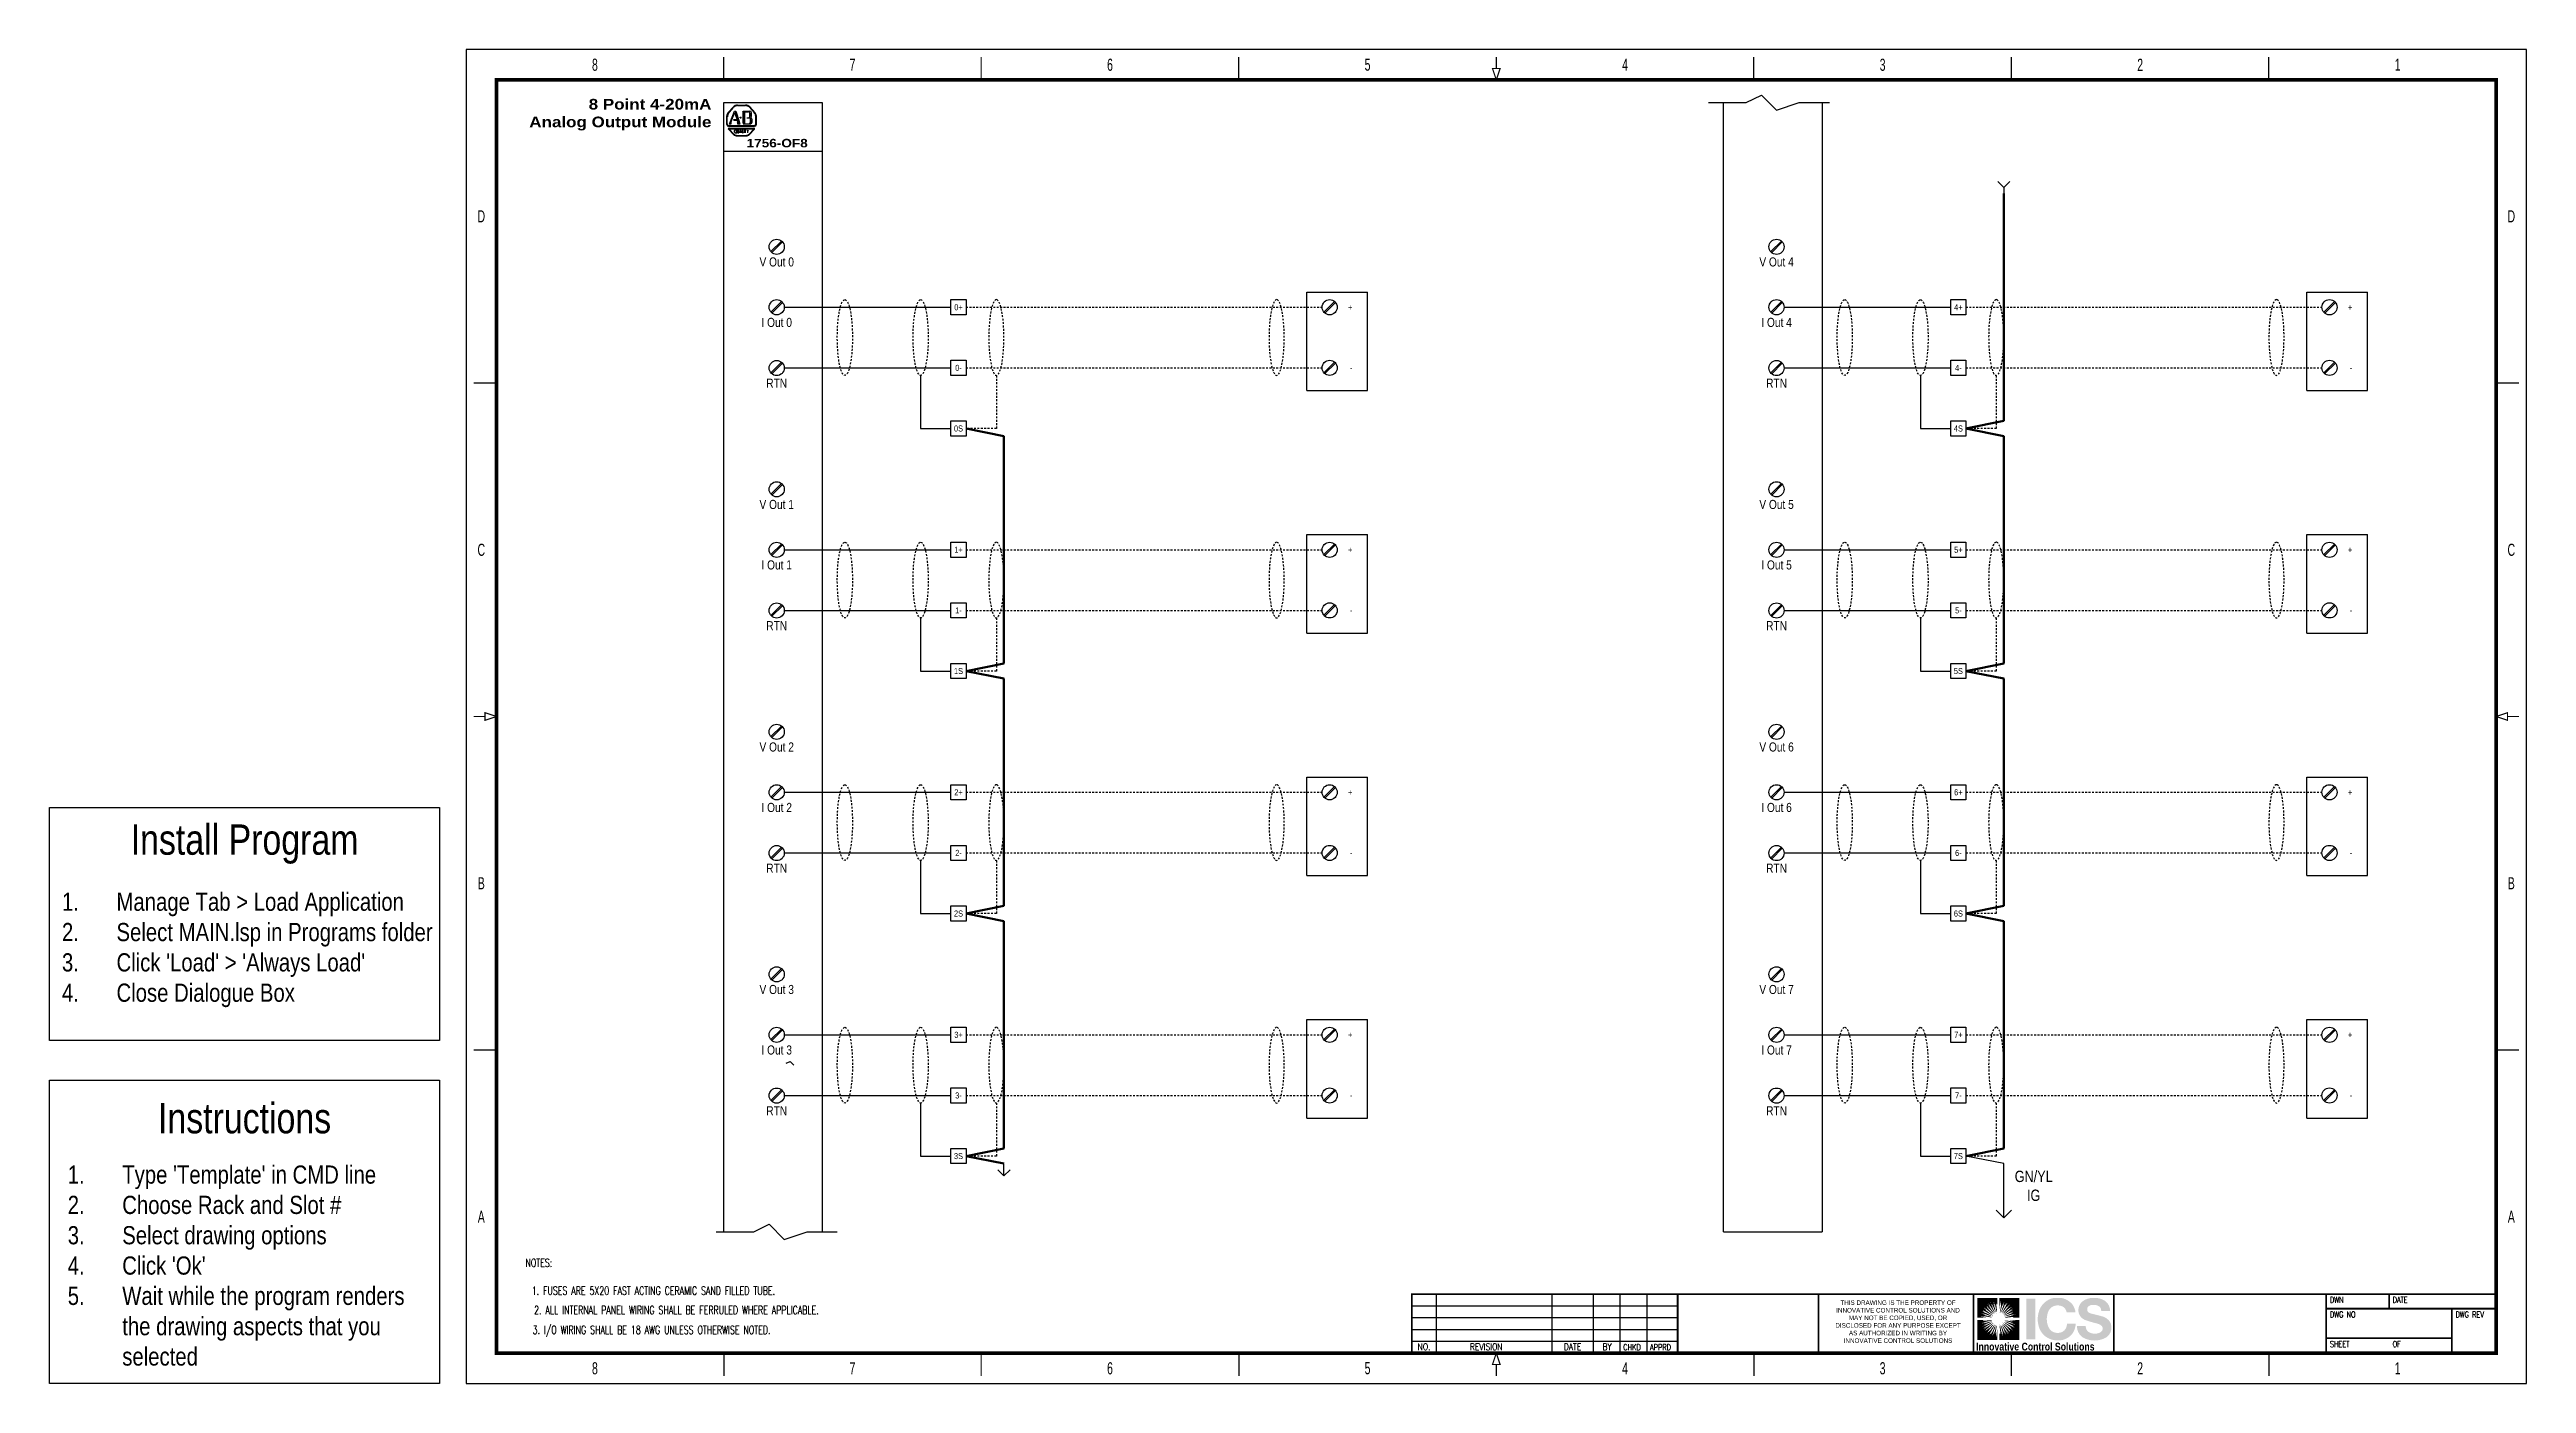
# Model space of a CAD drawing. Extents: x -28 to 136, y 0 to 88.
import ezdxf
from ezdxf.enums import TextEntityAlignment as Align

# ---------------------------------------------------------------- set-up
doc = ezdxf.new("R2010")
doc.units = 0
doc.header["$MEASUREMENT"] = 0
doc.linetypes.add('HIDDEN2', pattern=[0.1875, 0.125, -0.0625])
doc.linetypes.add('SLD-SOLID', pattern=[0])
doc.layers.get('0').update_dxf_attribs({"linetype": 'CONTINUOUS'})
for name, color, linetype in [('COVER', 6, 'SLD-SOLID'), ('DESCCHILD', 20, 'CONTINUOUS'), ('FIELD', 7, 'HIDDEN2'), ('FORM', 3, 'CONTINUOUS'), ('ICS', 5, 'CONTINUOUS'), ('INSTRUCTIONS', 7, 'CONTINUOUS'), ('REV', 6, 'CONTINUOUS'), ('SYMB', 4, 'CONTINUOUS'), ('TAGS', 51, 'CONTINUOUS'), ('TERMS', 4, 'CONTINUOUS'), ('TEXT', 3, 'CONTINUOUS'), ('WIRE', 1, 'CONTINUOUS')]:
    doc.layers.add(name, color=color, linetype=linetype)
doc.layers.add('JUMPERS', color=253, linetype='CONTINUOUS', lineweight=60)
doc.styles.add('ARIAL', font='')
doc.styles.add('ARIEL', font='arial.ttf', dxfattribs={"width": 0.8, "height": 0.2})
doc.styles.add('DWG_STYLE', font='arial.ttf', dxfattribs={"width": 0.8, "height": 0.6})
doc.styles.add('ROMANS', font='ROMANS.SHX', dxfattribs={"width": 0.8, "oblique": 0.017453, "height": 0.14})
doc.styles.add('TITLE_LARGE', font='simplex.shx', dxfattribs={"width": 0.8, "height": 0.6})
doc.styles.get('ARIAL').set_extended_font_data('Arial Black')

msp = doc.modelspace()

# ---------------------------------------------------------------- texts
at = {"layer": 'COVER', "insert": (88.48, 5.48), "char_height": 0.3005, "attachment_point": 1}
msp.add_mtext_dynamic_manual_height_columns('\\pxqc;THIS DRAWING IS THE PROPERTY OF\\PINNOVATIVE CONTROL SOLUTIONS AND\\PMAY NOT BE COPIED, USED, OR\\PDISCLOSED FOR ANY PURPOSE EXCEPT\\PAS AUTHORIZED IN WRITING BY\\PINNOVATIVE CONTROL SOLUTIONS', width=12.0751, gutter_width=4, heights=[0], dxfattribs=at)
at = {"layer": 'FORM', "linetype": 'Continuous', "width": 0.65}
for s, p in [('8', (8.5, 87)), ('7', (25.5, 87)), ('6', (42.5, 87)), ('5', (59.5, 87)), ('4', (76.5, 87)), ('3', (93.5, 87)), ('2', (110.5, 87)), ('1', (127.5, 87)), ('D', (1, 77)), ('D', (135, 77)), ('C', (1, 55)), ('C', (135, 55)), ('B', (1, 33)), ('B', (135, 33)), ('A', (1, 11)), ('A', (135, 11)), ('8', (8.5, 1)), ('7', (25.5, 1)), ('6', (42.5, 1)), ('5', (59.5, 1)), ('4', (76.5, 1)), ('3', (93.5, 1)), ('2', (110.5, 1)), ('1', (127.5, 1))]:
    msp.add_text(s, height=0.8, dxfattribs=at).set_placement(p, align=Align.MIDDLE)
at = {"layer": 'FORM', "linetype": 'Continuous', "style": 'TITLE_LARGE', "width": 0.8}
for s, p in [('DWN', (123.03, 5.32)), ('DATE', (127.17, 5.32)), ('DWG NO', (123.03, 4.35)), ('DWG REV', (131.32, 4.35)), ('SHEET', (123.03, 2.4)), ('OF', (127.17, 2.4))]:
    msp.add_text(s, height=0.39, dxfattribs=at).set_placement(p)
at = {"layer": 'INSTRUCTIONS', "attachment_point": 1, "style": 'DWG_STYLE'}
for s, width, heights, insert, char_height in [('\\pxqc;Install Program', 25.75, [2.5], (-27.5, 36.88), 2), ("\\pxi-3,l4,t4;1.^IManage Tab > Load Application\\P2.^ISelect MAIN.lsp in Programs folder\\P3.^IClick 'Load' > 'Always Load'\\P4.^IClose Dialogue Box", 25.75, [10], (-27.88, 32.38), 1.2), ('\\pxqc;Instructions', 25.75, [2.5], (-27.5, 18.5), 2), ("\\P\\pxi-3,l4,t4;1.^IType 'Template' in CMD line\\P2.^IChoose Rack and Slot #\\P3.^ISelect drawing options\\P4.^IClick 'Ok'\\P5.^IWait while the program renders the drawing aspects that you selected", 24.875, [16.12], (-27.5, 16.38), 1.2)]:
    msp.add_mtext_dynamic_manual_height_columns(s, width=width, gutter_width=3, heights=heights, dxfattribs=dict(at, insert=insert, char_height=char_height))
at = {"layer": 'REV', "style": 'TITLE_LARGE', "width": 0.8}
for s, height, p in [('NO.', 0.455, (62.81, 2.19)), ('REVISION', 0.455, (66.26, 2.19)), ('DATE', 0.455, (72.46, 2.19)), ('BY', 0.455, (75.01, 2.19)), ('CHKD', 0.398, (76.38, 2.19)), ('APPRD', 0.398, (78.14, 2.19))]:
    msp.add_text(s, height=height, dxfattribs=at).set_placement(p)
at = {"layer": 'TEXT', "color": 3, "linetype": 'ByBlock', "style": 'ROMANS', "width": 0.7}
for s, height, p in [('NOTES:', 0.541, (4.8, 7.69)), ('1. FUSES ARE 5X20 FAST ACTING CERAMIC SAND FILLED TUBE.', 0.5407, (12.36, 5.85)), ('2. ALL INTERNAL PANEL WIRING SHALL BE FERRULED WHERE APPLICABLE.', 0.5407, (13.88, 4.57)), ('3. I/O WIRING SHALL BE 18 AWG UNLESS OTHERWISE NOTED.', 0.5407, (12.24, 3.26))]:
    msp.add_text(s, height=height, dxfattribs=at).set_placement(p, align=Align.CENTER)
at = {"layer": 'TEXT', "insert": (16.19, 81.49), "char_height": 0.7014, "width": 14.1367, "attachment_point": 9, "style": 'ARIAL'}
msp.add_mtext('8 Point 4-20mA\\PAnalog Output Module\\P ', dxfattribs=at)
at = {"layer": 'TEXT', "insert": (20.53, 81.54), "char_height": 0.56, "attachment_point": 8, "style": 'ARIAL'}
msp.add_mtext_dynamic_manual_height_columns('1756-OF8', width=3.25, gutter_width=4, heights=[0], dxfattribs=at)

# ---------------------------------------------------------------- blocks, each defined once
blk = doc.blocks.new('ICS Logo Large')
for color, points in [(7, [(0.29, 2.71), (1.14, 2.71), (0.63, 2.77), (0.53, 2.79), (0.86, 2.79), (0.77, 2.82), (0.88, 2.82), (1.28, 2.75), (1.32, 2.75), (1.35, 2.75), (1.47, 2.73), (1.42, 2.74), (1.47, 2.74), (1.31, 2.78), (1.4, 2.77), (0.67, 2.97), (0.95, 2.91), (0.83, 2.96), (0.86, 2.96), (0.65, 3.05), (0.59, 3.08), (0.78, 3.03), (1.48, 2.79), (1.38, 2.83), (1.32, 2.86), (1.31, 2.88), (1.5, 2.81), (0.7, 3.2), (0.89, 3.14), (0.77, 3.2), (0.66, 3.27), (0.82, 3.2), (0.67, 3.32), (1.47, 2.88), (1.46, 2.9), (1.53, 2.86), (1.38, 2.97), (1.37, 2.98), (1.41, 2.96), (1.01, 3.25), (0.95, 3.31), (0.99, 3.29), (0.88, 3.39), (0.91, 3.39), (0.79, 3.5), (0.9, 3.44), (1.49, 2.96), (1.45, 3.01), (1.47, 3.01), (1.58, 2.92), (1.43, 3.07), (1.49, 3.02), (1.19, 3.32), (1.06, 3.47), (1.2, 3.35), (1.03, 3.54), (1, 3.6), (1.07, 3.54), (0.99, 3.66), (1.49, 3.1), (1.47, 3.13), (1.6, 2.99), (1.59, 3.01), (1.6, 3), (1.52, 3.12), (1.63, 2.99), (1.27, 3.5), (1.09, 3.75), (1.14, 3.7), (1.33, 3.45), (1.17, 3.74), (1.27, 3.61), (1.16, 3.81), (1.18, 3.8), (1.41, 3.42), (1.61, 3.1), (1.56, 3.2), (1.57, 3.18), (1.65, 3.07), (1.65, 3.07), (1.62, 3.13), (1.66, 3.07), (1.66, 3.07), (1.64, 3.12), (1.46, 3.51), (1.37, 3.7), (1.28, 3.92), (1.31, 3.86), (1.45, 3.57), (1.5, 3.49), (1.47, 3.55), (1.36, 3.81), (1.45, 3.65), (1.49, 3.55), (1.45, 3.7), (1.43, 3.79), (1.53, 3.53), (1.67, 3.19), (1.69, 3.17), (1.69, 3.18), (1.7, 3.16), (1.74, 3.07), (1.7, 3.21), (1.72, 3.18), (1.55, 3.78), (1.56, 3.81), (1.59, 3.73), (1.53, 4.02), (1.66, 3.55), (1.61, 3.9), (1.65, 3.75), (1.72, 3.4), (1.77, 3.2), (1.8, 3.05), (1.79, 3.16), (1.79, 3.19), (1.78, 3.25), (1.8, 3.18), (1.82, 3.07), (1.82, 3.22), (1.76, 3.69), (1.76, 3.74), (1.76, 3.85), (1.79, 3.69), (1.8, 3.78), (1.83, 3.72), (1.83, 4.24), (0.29, 4.24)]), (7, [(2, 4.24), (2, 3.39), (2.06, 3.9), (2.09, 4.01), (2.09, 3.67), (2.12, 3.77), (2.12, 3.66), (2.05, 3.25), (2.05, 3.21), (2.04, 3.18), (2.02, 3.06), (2.04, 3.11), (2.04, 3.06), (2.08, 3.23), (2.06, 3.14), (2.27, 3.86), (2.21, 3.59), (2.25, 3.7), (2.25, 3.68), (2.35, 3.89), (2.37, 3.94), (2.33, 3.76), (2.09, 3.05), (2.13, 3.15), (2.16, 3.22), (2.17, 3.22), (2.1, 3.04), (2.49, 3.84), (2.43, 3.65), (2.5, 3.76), (2.56, 3.88), (2.5, 3.72), (2.62, 3.87), (2.17, 3.06), (2.19, 3.08), (2.16, 3.01), (2.26, 3.16), (2.27, 3.16), (2.26, 3.13), (2.54, 3.52), (2.6, 3.59), (2.59, 3.54), (2.69, 3.65), (2.68, 3.62), (2.8, 3.74), (2.74, 3.64), (2.26, 3.04), (2.3, 3.08), (2.3, 3.06), (2.21, 2.96), (2.36, 3.11), (2.31, 3.04), (2.62, 3.34), (2.77, 3.48), (2.64, 3.34), (2.83, 3.5), (2.9, 3.54), (2.83, 3.46), (2.96, 3.55), (2.39, 3.04), (2.42, 3.06), (2.29, 2.94), (2.3, 2.94), (2.3, 2.93), (2.41, 3.01), (2.28, 2.9), (2.79, 3.27), (3.04, 3.45), (2.99, 3.39), (2.74, 3.2), (3.03, 3.36), (2.91, 3.26), (3.11, 3.37), (3.09, 3.36), (2.72, 3.13), (2.39, 2.92), (2.49, 2.97), (2.47, 2.96), (2.36, 2.89), (2.36, 2.88), (2.42, 2.91), (2.37, 2.87), (2.37, 2.87), (2.41, 2.89), (2.81, 3.08), (3, 3.17), (3.22, 3.25), (3.15, 3.23), (2.86, 3.08), (2.79, 3.04), (2.84, 3.06), (3.11, 3.17), (2.94, 3.09), (2.85, 3.04), (2.99, 3.09), (3.08, 3.11), (2.82, 3), (2.48, 2.86), (2.46, 2.84), (2.47, 2.84), (2.45, 2.83), (2.37, 2.79), (2.51, 2.83), (2.48, 2.82), (3.07, 2.98), (3.1, 2.98), (3.03, 2.94), (3.31, 3), (2.84, 2.87), (3.2, 2.92), (3.05, 2.89), (2.69, 2.81), (2.49, 2.76), (2.35, 2.74), (2.46, 2.75), (2.49, 2.75), (2.54, 2.75), (2.47, 2.74), (2.36, 2.71), (2.52, 2.72), (2.99, 2.77), (3.04, 2.78), (3.15, 2.77), (2.99, 2.74), (3.07, 2.74), (3.01, 2.71), (3.54, 2.71), (3.54, 4.24)]), (5, [(8.39, 3.96, 0.213413), (8.08, 3.35, 0.163553), (8.22, 2.84, 0.142857), (8.62, 2.53, 0.025145), (9.56, 2.26, -0.09686), (9.84, 2.11, -0.289881), (9.95, 1.88, -0.260087), (9.81, 1.61, -0.162834), (9.34, 1.49, -0.154987), (8.88, 1.61, -0.092691), (8.77, 1.7, -0.184326), (8.65, 2.07), (7.98, 2.07, 0.264503), (8.43, 1.19, 0.257886), (10.22, 1.19, 0.386581), (10.52, 2.39, 0.201807), (9.84, 2.84, 0.002487), (9.1, 3.03, -0.125362), (8.85, 3.14, -0.416205), (8.85, 3.58, -0.214381), (9.24, 3.7, -0.17784), (9.69, 3.58, -0.23553), (9.84, 3.23), (10.52, 3.23, 0.23064), (10.2, 3.96, 0.173579), (9.29, 4.24, 0.182782)]), (7, [(1.83, 1.01), (1.83, 1.86), (1.77, 1.35), (1.74, 1.24), (1.74, 1.57), (1.71, 1.48), (1.71, 1.59), (1.78, 2), (1.78, 2.04), (1.78, 2.07), (1.8, 2.19), (1.79, 2.14), (1.79, 2.19), (1.75, 2.02), (1.76, 2.11), (1.56, 1.39), (1.62, 1.66), (1.58, 1.55), (1.58, 1.57), (1.48, 1.36), (1.45, 1.31), (1.5, 1.49), (1.74, 2.19), (1.7, 2.1), (1.67, 2.03), (1.66, 2.03), (1.72, 2.21), (1.34, 1.41), (1.4, 1.6), (1.33, 1.49), (1.27, 1.37), (1.33, 1.53), (1.21, 1.38), (1.66, 2.19), (1.63, 2.17), (1.67, 2.24), (1.57, 2.09), (1.56, 2.09), (1.57, 2.12), (1.29, 1.73), (1.23, 1.66), (1.24, 1.71), (1.14, 1.6), (1.14, 1.63), (1.03, 1.51), (1.09, 1.61), (1.57, 2.21), (1.53, 2.17), (1.53, 2.19), (1.62, 2.29), (1.47, 2.14), (1.52, 2.21), (1.21, 1.91), (1.06, 1.77), (1.18, 1.91), (0.99, 1.75), (0.93, 1.71), (1, 1.79), (0.87, 1.7), (1.44, 2.21), (1.4, 2.19), (1.54, 2.31), (1.52, 2.31), (1.53, 2.32), (1.42, 2.24), (1.55, 2.34), (1.03, 1.98), (0.79, 1.8), (0.83, 1.85), (1.09, 2.05), (0.79, 1.89), (0.92, 1.98), (0.72, 1.88), (0.73, 1.89), (1.11, 2.12), (1.44, 2.33), (1.33, 2.27), (1.35, 2.29), (1.47, 2.36), (1.47, 2.37), (1.4, 2.34), (1.46, 2.38), (1.46, 2.38), (1.41, 2.36), (1.02, 2.17), (0.83, 2.08), (0.61, 1.99), (0.67, 2.02), (0.97, 2.17), (1.04, 2.21), (0.99, 2.19), (0.72, 2.08), (0.89, 2.16), (0.98, 2.21), (0.83, 2.16), (0.75, 2.14), (1.01, 2.25), (1.35, 2.39), (1.37, 2.4), (1.36, 2.41), (1.38, 2.42), (1.46, 2.45), (1.32, 2.42), (1.35, 2.43), (0.75, 2.27), (0.73, 2.27), (0.8, 2.31), (0.52, 2.25), (0.99, 2.38), (0.63, 2.33), (0.78, 2.36), (1.13, 2.44), (1.34, 2.48), (1.48, 2.51), (1.37, 2.5), (1.34, 2.5), (1.29, 2.5), (1.35, 2.51), (1.46, 2.54), (1.31, 2.53), (0.84, 2.48), (0.79, 2.47), (0.68, 2.48), (0.84, 2.51), (0.76, 2.51), (0.82, 2.54), (0.29, 2.54), (0.29, 1.01)]), (7, [(3.54, 2.54), (2.68, 2.54), (3.2, 2.48), (3.3, 2.46), (2.97, 2.46), (3.06, 2.43), (2.95, 2.43), (2.55, 2.5), (2.51, 2.5), (2.48, 2.5), (2.35, 2.52), (2.41, 2.51), (2.35, 2.51), (2.52, 2.47), (2.43, 2.48), (3.15, 2.28), (2.88, 2.34), (2.99, 2.29), (2.97, 2.29), (3.18, 2.2), (3.24, 2.17), (3.05, 2.22), (2.35, 2.46), (2.45, 2.42), (2.51, 2.38), (2.52, 2.37), (2.33, 2.44), (3.13, 2.05), (2.94, 2.11), (3.06, 2.05), (3.17, 1.98), (3.01, 2.05), (3.16, 1.93), (2.36, 2.37), (2.37, 2.35), (2.3, 2.38), (2.45, 2.28), (2.46, 2.27), (2.42, 2.29), (2.82, 2), (2.88, 1.94), (2.84, 1.96), (2.94, 1.86), (2.92, 1.86), (3.04, 1.75), (2.93, 1.81), (2.33, 2.29), (2.38, 2.24), (2.36, 2.24), (2.25, 2.33), (2.4, 2.18), (2.34, 2.23), (2.63, 1.93), (2.77, 1.78), (2.63, 1.9), (2.8, 1.71), (2.83, 1.65), (2.76, 1.71), (2.84, 1.59), (2.34, 2.15), (2.35, 2.12), (2.23, 2.26), (2.24, 2.24), (2.22, 2.25), (2.31, 2.13), (2.2, 2.26), (2.56, 1.75), (2.74, 1.5), (2.69, 1.55), (2.5, 1.8), (2.66, 1.51), (2.56, 1.64), (2.67, 1.43), (2.65, 1.45), (2.42, 1.82), (2.22, 2.15), (2.27, 2.05), (2.25, 2.07), (2.18, 2.18), (2.18, 2.18), (2.2, 2.12), (2.17, 2.18), (2.16, 2.18), (2.18, 2.13), (2.37, 1.74), (2.46, 1.55), (2.55, 1.33), (2.52, 1.39), (2.37, 1.68), (2.33, 1.76), (2.36, 1.7), (2.46, 1.44), (2.38, 1.6), (2.34, 1.7), (2.38, 1.55), (2.4, 1.46), (2.3, 1.72), (2.16, 2.06), (2.14, 2.08), (2.14, 2.07), (2.13, 2.09), (2.09, 2.18), (2.12, 2.04), (2.11, 2.07), (2.28, 1.47), (2.27, 1.44), (2.24, 1.52), (2.29, 1.23), (2.16, 1.7), (2.22, 1.34), (2.18, 1.5), (2.1, 1.85), (2.06, 2.05), (2.03, 2.2), (2.04, 2.09), (2.04, 2.06), (2.04, 2), (2.03, 2.07), (2, 2.18), (2.01, 2.03), (2.07, 1.56), (2.07, 1.51), (2.07, 1.4), (2.04, 1.56), (2.03, 1.47), (2, 1.53), (2, 1.01), (3.54, 1.01)])]:
    blk.add_hatch(color=color).paths.add_polyline_path(points)
h = blk.add_hatch(color=5)
h.paths.add_polyline_path([(4.76, 4.18), (4.06, 4.18), (4.06, 2.71), (4.76, 2.71)])
h.paths.add_polyline_path([(4.76, 2.71), (4.06, 2.71), (4.06, 2.54), (4.76, 2.54)])
h.paths.add_polyline_path([(4.76, 2.54), (4.06, 2.54), (4.06, 1.04), (4.76, 1.04)])
h.paths.add_polyline_path([(6.13, 3.59, -0.213069), (6.84, 3.59, -0.244732), (7.18, 3.12), (7.86, 3.12, 0.136605), (7.61, 3.75, 0.156523), (6.85, 4.22, 0.02938), (6.71, 4.24), (6.22, 4.24, 0.043463), (5.98, 4.18, 0.25945), (5.02, 3.12, 0.052074), (4.95, 2.71), (5.65, 2.71, -0.075182), (5.78, 3.24, -0.13526)])
h.paths.add_polyline_path([(5.65, 2.71), (4.95, 2.71), (4.95, 2.54), (5.65, 2.54, -0.023089)])
h.paths.add_polyline_path([(5.65, 2.54), (4.95, 2.54), (4.95, 2.49, 0.052074), (5.02, 2.08, 0.195357), (5.65, 1.2, 0.150524), (6.47, 0.97, 0.167993), (7.31, 1.2, 0.182992), (7.81, 1.89, 0.049103), (7.88, 2.25), (7.21, 2.25, -0.086334), (7.11, 1.89, -0.1446), (6.84, 1.62, -0.223806), (6.13, 1.62, -0.150114), (5.84, 1.89, -0.137117)])
at = {"color": 7, "insert": (0.2, 0.79), "char_height": 0.6, "attachment_point": 1, "style": 'ARIEL'}
blk.add_mtext_dynamic_manual_height_columns('{\\fArial|b1|i0|c0|p34;Innovative Control Solutions}', width=13.0943, gutter_width=1, heights=[0], dxfattribs=at)
blk = doc.blocks.new('PLC Term')
at = {"layer": 'SYMB'}
for p, q in [((-0.095, -0.08), (0.08, 0.095)), ((-0.08, -0.095), (0.095, 0.08))]:
    blk.add_line(p, q, dxfattribs=at)
blk.add_circle((0, 0), 0.125, dxfattribs=at)
at = {"layer": 'SYMB', "color": 7, "style": 'ARIEL', "width": 0.8}
blk.add_attdef('##', text='', height=0.15, dxfattribs=at).set_placement((0, 0.25), align=Align.MIDDLE_CENTER)
at = {"layer": 'SYMB', "color": 3, "style": 'ARIEL', "width": 0.8}
blk.add_attdef('TERM', text='', height=0.15, dxfattribs=at).set_placement((0, -0.25), align=Align.MIDDLE_CENTER)
blk = doc.blocks.new('Term')
at = {"layer": 'SYMB'}
blk.add_lwpolyline([(-0.125, 0.125), (0.125, 0.125), (0.125, -0.125), (-0.125, -0.125)], close=True, dxfattribs=at)
at = {"layer": 'SYMB', "style": 'ARIEL', "width": 0.8}
blk.add_attdef('STRIP', text='', height=0.15, dxfattribs=at).set_placement((0, 0.188), align=Align.CENTER)
blk.add_attdef('##', text='', height=0.1, dxfattribs=at).set_placement((0, 0), align=Align.MIDDLE_CENTER)
blk = doc.blocks.new('E00216')
at = {"layer": 'WIRE'}
for p, q in [((0, -0.2), (0, 0)), ((0, -0.2), (-0.1, -0.1)), ((0.1, -0.1), (0, -0.2))]:
    blk.add_line(p, q, dxfattribs=at)
blk = doc.blocks.new('TO BOTTOM')
at = {"layer": 'WIRE', "linetype": 'Continuous'}
blk.add_blockref('E00216', (0, 0), dxfattribs=at)
at = {"layer": 'FIELD', "style": 'ARIEL', "width": 0.8}
for tag, p in [('SIGNAL', (0, -0.375)), ('XFRN', (0, -0.59375))]:
    blk.add_attdef(tag, text='', height=0.15, dxfattribs=at).set_placement(p, align=Align.MIDDLE)
blk = doc.blocks.new('WIRE LABEL')
at = {"layer": 'TEXT', "style": 'ARIEL', "width": 0.8}
for tag, p in [('COLOR', (0, 0.125)), ('LABEL', (0, -0.125))]:
    blk.add_attdef(tag, text='', height=0.15, dxfattribs=at).set_placement(p, align=Align.MIDDLE_CENTER)
blk = doc.blocks.new('A$C0D3C4E89')
at = {"layer": 'WIRE'}
blk.add_line((0, -3.44), (0, 0), dxfattribs=at)
at = {"xscale": 6.640625, "yscale": 6.640625, "zscale": 6.640625}
blk.add_blockref('WIRE LABEL', (2.63, -1.95), dxfattribs=at).add_auto_attribs({'LABEL': 'IG', 'COLOR': 'GN/YL'})
at = {"layer": 'FIELD', "xscale": 6.640625, "yscale": 6.640625, "zscale": 6.640625}
blk.add_blockref('TO BOTTOM', (0, -3.44), dxfattribs=at)
blk = doc.blocks.new('Analog Output')
at = {"layer": 'SYMB'}
for p, q in [((-0.25, -1.375), (-0.25, 0.25)), ((-0.25, 0.25), (0.75, 0.25)), ((0.031, -0.08), (0.205, 0.095)), ((0.045, -0.095), (0.221, 0.08)), ((0.75, -1.375), (0.75, 0.25)), ((0.031, -1.08), (0.205, -0.905)), ((0.045, -1.095), (0.221, -0.92)), ((-0.25, -1.375), (0.75, -1.375))]:
    blk.add_line(p, q, dxfattribs=at)
for centre in [(0.125, 0), (0.125, -1)]:
    blk.add_circle(centre, 0.125, dxfattribs=at)
at = {"layer": 'DESCCHILD', "style": 'ARIEL', "width": 0.8}
blk.add_attdef('DESC1', text='', height=0.15, dxfattribs=at).set_placement((0.25, 0.625), align=Align.CENTER)
blk.add_attdef('DESC2', text='', height=0.15, dxfattribs=at).set_placement((0.25, 0.5), align=Align.MIDDLE_CENTER)
at = {"layer": 'TAGS', "style": 'ARIEL', "width": 0.8}
blk.add_attdef('TAG', text='', height=0.15, dxfattribs=at).set_placement((0.25, -1.625), align=Align.CENTER)
at = {"layer": 'TEXT', "style": 'ARIEL', "width": 0.8}
for tag, p in [('T1', (0.5, 0)), ('T2', (0.5, -1))]:
    blk.add_attdef(tag, text='', height=0.1, dxfattribs=at).set_placement(p, align=Align.MIDDLE_RIGHT)
blk.add_attdef('RANGE', text='', height=0.15, dxfattribs=at).set_placement((0.25, -1.875), align=Align.CENTER)
blk = doc.blocks.new('E00215')
at = {"layer": 'WIRE'}
for p, q in [((0, 0.1), (-0.1, 0.2)), ((0.1, 0.2), (0, 0.1)), ((0, 0.1), (0, 0))]:
    blk.add_line(p, q, dxfattribs=at)
blk = doc.blocks.new('FROM TOP')
at = {"layer": 'WIRE', "linetype": 'Continuous'}
blk.add_blockref('E00215', (0, 0), dxfattribs=at)
at = {"layer": 'FIELD', "style": 'ARIEL', "width": 0.8}
for tag, p in [('SIGNAL', (0, 0.59375)), ('XFRN', (0, 0.375))]:
    blk.add_attdef(tag, text='', height=0.15, dxfattribs=at).set_placement(p, align=Align.MIDDLE)

# ---------------------------------------------------------------- linework, layer by layer
for p, q in [((17, 84.5), (23.5, 84.5)), ((17, 10), (17, 84.5)), ((17.2, 83.06), (17.2, 83.62)), ((17.24, 83.06), (17.24, 83.58)), ((17.28, 83.82), (17.64, 84.22)), ((17.28, 83.74), (17.64, 84.18)), ((17.4, 83.14), (17.72, 83.94)), ((17.48, 83.18), (17.72, 83.82)), ((17.72, 83.94), (17.8, 83.94)), ((17.72, 83.82), (17.88, 83.38)), ((17.76, 83.9), (18, 83.14)), ((17.8, 83.94), (18.04, 83.18)), ((17.92, 84.34), (18.44, 84.34)), ((17.92, 84.3), (18.44, 84.3)), ((18.08, 83.54), (18.16, 83.54)), ((18.08, 83.5), (18.08, 83.54)), ((18.08, 83.5), (18.16, 83.5)), ((18.16, 83.5), (18.16, 83.54)), ((18.28, 83.94), (18.72, 83.94)), ((18.28, 83.18), (18.28, 83.86)), ((18.36, 83.1), (18.36, 83.9)), ((18.4, 83.1), (18.4, 83.9)), ((18.4, 83.9), (18.64, 83.9)), ((18.52, 83.5), (18.68, 83.5)), ((18.68, 84.22), (19.04, 83.82)), ((18.72, 84.22), (19.08, 83.82)), ((18.72, 83.58), (18.72, 83.82)), ((18.76, 83.18), (18.76, 83.42)), ((18.8, 83.62), (18.8, 83.82)), ((18.84, 83.62), (18.84, 83.82)), ((19.12, 83.1), (19.12, 83.62)), ((19.16, 83.06), (19.16, 83.62)), ((23.5, 84.5), (23.5, 10)), ((82, 84.5), (84.5, 84.5)), ((83, 10), (83, 84.5)), ((84.5, 84.5), (85.5, 85)), ((85.5, 85), (86.5, 84)), ((86.5, 84), (88, 84.5)), ((88, 84.5), (90, 84.5)), ((89.5, 84.5), (89.5, 10)), ((17.32, 82.98), (19, 82.98)), ((17.32, 82.94), (19.04, 82.94)), ((17.32, 82.74), (17.32, 82.78)), ((17.32, 82.74), (17.68, 82.38)), ((17.36, 83.1), (17.48, 83.1)), ((17.36, 82.82), (19, 82.82)), ((17.36, 82.74), (17.68, 82.42)), ((17.4, 82.78), (18.96, 82.78)), ((17.68, 83.34), (17.68, 83.38)), ((17.68, 83.38), (17.88, 83.38)), ((17.68, 83.34), (17.88, 83.34)), ((17.72, 82.54), (17.72, 82.66)), ((17.76, 82.7), (17.8, 82.7)), ((17.76, 82.5), (17.8, 82.5)), ((17.8, 82.5), (17.84, 82.46)), ((17.84, 82.54), (17.84, 82.66)), ((17.88, 83.34), (17.92, 83.18)), ((17.88, 82.34), (18.48, 82.34)), ((17.88, 82.3), (18.52, 82.3)), ((17.92, 83.1), (18.08, 83.1)), ((17.92, 82.5), (17.92, 82.7)), ((17.92, 82.5), (18, 82.5)), ((18, 82.5), (18, 82.7)), ((18.08, 82.5), (18.12, 82.7)), ((18.08, 82.58), (18.16, 82.58)), ((18.12, 82.7), (18.16, 82.5)), ((18.24, 82.5), (18.24, 82.7)), ((18.24, 82.5), (18.28, 82.5)), ((18.28, 83.1), (18.76, 83.1)), ((18.36, 82.5), (18.36, 82.7)), ((18.4, 82.7), (18.48, 82.7)), ((18.44, 82.5), (18.44, 82.7)), ((18.56, 82.7), (18.6, 82.62)), ((18.6, 82.62), (18.64, 82.7)), ((18.6, 82.5), (18.6, 82.62)), ((18.68, 82.42), (19, 82.74)), ((18.68, 82.42), (19, 82.74)), ((18.68, 82.38), (19.04, 82.74)), ((18.84, 83.22), (18.84, 83.38)), ((18.88, 83.22), (18.88, 83.38)), ((19.04, 82.74), (19.04, 82.78)), ((17, 81.3), (23.5, 81.3)), ((21.12, 21.12), (21.38, 21.25)), ((21.38, 21.25), (21.62, 21)), ((16.5, 10), (19, 10)), ((19, 10), (20, 10.5)), ((20, 10.5), (21, 9.5)), ((21, 9.5), (22.5, 10)), ((22.5, 10), (24.5, 10)), ((83, 10), (89.5, 10))]:
    msp.add_line(p, q)
for centre, radius, start, end in [((17.6, 83.58), 0.4, 139, 176), ((17.6, 83.58), 0.4, 139, 176), ((17.64, 83.54), 0.4, 139, 176), ((17.64, 83.54), 0.4, 139, 176), ((17.92, 83.94), 0.4, 90, 135), ((17.92, 83.94), 0.36, 90, 135), ((18.12, 83.86), 0.16, 1, 25), ((18.44, 83.94), 0.4, 45, 90), ((18.44, 83.94), 0.36, 45, 90), ((18.64, 83.82), 0.08, 0, 90), ((18.64, 83.58), 0.08, 270, 0), ((18.68, 83.42), 0.08, 0, 90), ((18.72, 83.82), 0.12, 0, 90), ((18.76, 83.62), 0.08, 270, 0), ((18.76, 83.38), 0.12, 0, 90), ((18.72, 83.58), 0.4, 4, 41), ((18.72, 83.58), 0.4, 4, 41), ((18.76, 83.58), 0.4, 4, 41), ((18.76, 83.58), 0.4, 4, 41), ((17.32, 83.06), 0.12, 180, 270), ((17.32, 83.06), 0.12, 180, 270), ((17.36, 83.1), 0.12, 180, 270), ((17.36, 83.1), 0.12, 180, 270), ((17.36, 82.78), 0.04, 90, 225), ((17.4, 82.74), 0.04, 90, 225), ((17.2, 83.26), 0.24, 320, 337), ((17.64, 83.1), 0.16, 159, 187), ((17.88, 82.62), 0.32, 225, 270), ((17.88, 82.62), 0.28, 225, 270), ((17.8, 82.62), 0.088, 117, 153), ((17.8, 82.58), 0.088, 207, 243), ((17.76, 82.62), 0.088, 27, 63), ((17.76, 82.58), 0.088, 297, 333), ((17.77, 83.13), 0.16, 351, 18), ((18.24, 83.22), 0.2, 199, 219), ((18.12, 83.18), 0.16, 337, 359), ((18.48, 82.62), 0.28, 270, 315), ((18.48, 82.62), 0.32, 270, 315), ((18.68, 83.18), 0.08, 270, 0), ((18.76, 83.22), 0.12, 270, 0), ((18.96, 82.74), 0.04, 315, 90), ((19, 83.1), 0.12, 270, 0), ((19, 82.78), 0.04, 321, 90), ((19.04, 83.06), 0.12, 270, 0)]:
    msp.add_arc(centre, radius, start, end)
at = {"layer": 'FIELD'}
for p, q in [((33, 71), (56.5, 71)), ((99, 71), (122.5, 71)), ((33, 67), (56.5, 67)), ((35, 66.5), (35, 63)), ((99, 67), (122.5, 67)), ((101, 66.5), (101, 63)), ((35, 63), (33, 63)), ((101, 63), (99, 63)), ((33, 55), (56.5, 55)), ((99, 55), (122.5, 55)), ((33, 51), (56.5, 51)), ((99, 51), (122.5, 51)), ((35, 50.5), (35, 47)), ((101, 50.5), (101, 47)), ((35, 47), (33, 47)), ((101, 47), (99, 47)), ((33, 39), (56.5, 39)), ((99, 39), (122.5, 39)), ((33, 35), (56.5, 35)), ((35, 34.5), (35, 31)), ((99, 35), (122.5, 35)), ((101, 34.5), (101, 31)), ((35, 31), (33, 31)), ((101, 31), (99, 31)), ((33, 23), (56.5, 23)), ((99, 23), (122.5, 23)), ((33, 19), (56.5, 19)), ((35, 18.5), (35, 15)), ((99, 19), (122.5, 19)), ((101, 18.5), (101, 15)), ((35, 15), (33, 15)), ((101, 15), (99, 15))]:
    msp.add_line(p, q, dxfattribs=at)
at = {"layer": 'FIELD', "linetype": 'HIDDEN2', "extrusion": (0, 0, -1)}
for centre in [(35, 69), (53.5, 69), (101, 69), (119.5, 69), (35, 53), (53.5, 53), (101, 53), (119.5, 53), (35, 37), (53.5, 37), (101, 37), (119.5, 37), (35, 21), (53.5, 21), (101, 21), (119.5, 21)]:
    msp.add_ellipse(centre, major_axis=(0, 2.5), ratio=0.2, dxfattribs=at)
at = {"layer": 'FORM', "linetype": 'Continuous'}
for p, q in [((17, 86), (17, 87.5)), ((51, 86), (51, 87.5)), ((85, 86), (85, 87.5)), ((119, 86), (119, 87.5)), ((17, 2), (17, 0.5)), ((51, 2), (51, 0.5)), ((85, 2), (85, 0.5)), ((119, 2), (119, 0.5))]:
    msp.add_line(p, q, dxfattribs=at)
at = {"layer": 'FORM'}
for p, q in [((62.42, 1.99), (62.42, 5.91)), ((62.42, 5.91), (79.97, 5.91)), ((62.42, 5.12), (79.97, 5.12)), ((64.05, 1.99), (64.05, 5.91)), ((71.68, 1.99), (71.68, 5.91)), ((74.42, 1.99), (74.42, 5.91)), ((76.18, 1.99), (76.18, 5.91)), ((77.95, 1.99), (77.95, 5.91)), ((62.42, 4.34), (79.97, 4.34)), ((62.42, 3.56), (79.97, 3.56)), ((62.42, 2.78), (79.97, 2.78))]:
    msp.add_line(p, q, dxfattribs=at)
at = {"layer": 'FORM', "linetype": 'Continuous'}
msp.add_lwpolyline([(0, 0), (136, 0), (136, 88), (0, 88), (0, 0)], dxfattribs=at)
for points, const_width in [([(34, 86), (34, 87.5)], 0.08), ([(68, 87.5), (68, 86.75), (67.75, 86.75), (68, 86), (68.25, 86.75), (68, 86.75)], 0.08), ([(102, 86), (102, 87.5)], 0.08), ([(4, 2), (134, 2), (134, 86), (2, 86), (2, 2), (4, 2)], 0.24), ([(0.5, 66), (2, 66)], 0.08), ([(134, 66), (135.5, 66)], 0.08), ([(0.5, 44), (1.25, 44), (1.25, 43.75), (2, 44), (1.25, 44.25), (1.25, 44)], 0.08), ([(135.5, 44), (134.75, 44), (134.75, 44.25), (134, 44), (134.75, 43.75), (134.75, 44)], 0.08), ([(0.5, 22), (2, 22)], 0.08), ([(134, 22), (135.5, 22)], 0.08), ([(134.06, 5.89), (62.42, 5.89), (62.42, 1.99)], 0.117), ([(79.97, 5.91), (79.97, 2.01)], 0.117), ([(89.27, 5.9), (89.27, 2)], 0.117), ([(99.5, 5.91), (99.5, 2.01)], 0.117), ([(108.77, 5.91), (108.77, 2.01)], 0.117), ([(122.78, 5.9), (122.78, 2)], 0.117), ([(134, 4.93), (122.78, 4.93)], 0.117), ([(126.93, 5.9), (126.93, 4.93)], 0.117), ([(131.07, 4.93), (131.07, 2)], 0.117), ([(34, 2), (34, 0.5)], 0.08), ([(68, 0.5), (68, 1.25), (68.25, 1.25), (68, 2), (67.75, 1.25), (68, 1.25)], 0.08), ([(102, 2), (102, 0.5)], 0.08), ([(131.07, 2.98), (122.78, 2.98)], 0.117)]:
    msp.add_lwpolyline(points, dxfattribs=dict(at, const_width=const_width))
at = {"layer": 'INSTRUCTIONS'}
for points in [[(-27.5, 38), (-1.75, 38), (-1.75, 22.63), (-27.5, 22.63)], [(-27.5, 20), (-1.75, 20), (-1.75, 0), (-27.5, 0)]]:
    msp.add_lwpolyline(points, close=True, dxfattribs=at)
at = {"layer": 'JUMPERS'}
for p, q in [((101.5, 63.5), (101.5, 78.5)), ((35.5, 62.5), (33, 63)), ((35.5, 47.5), (35.5, 62.5)), ((99, 63), (101.5, 63.5)), ((101.5, 62.5), (99, 63)), ((101.5, 47.5), (101.5, 62.5)), ((33, 47), (35.5, 47.5)), ((99, 47), (101.5, 47.5)), ((35.5, 46.5), (33, 47)), ((35.5, 31.5), (35.5, 46.5)), ((101.5, 46.5), (99, 47)), ((101.5, 31.5), (101.5, 46.5)), ((33, 31), (35.5, 31.5)), ((99, 31), (101.5, 31.5)), ((35.5, 30.5), (33, 31)), ((35.5, 15.5), (35.5, 30.5)), ((101.5, 30.5), (99, 31)), ((101.5, 15.5), (101.5, 30.5)), ((33, 15), (35.5, 15.5)), ((35.5, 14.5), (33, 15)), ((99, 15), (101.5, 15.5))]:
    msp.add_line(p, q, dxfattribs=at)
at = {"layer": 'WIRE'}
for p, q in [((21, 71), (32, 71)), ((87, 71), (98, 71)), ((21, 67), (32, 67)), ((30, 66.5), (30, 63)), ((87, 67), (98, 67)), ((96, 66.5), (96, 63)), ((30, 63), (32, 63)), ((96, 63), (98, 63)), ((21, 55), (32, 55)), ((87, 55), (98, 55)), ((21, 51), (32, 51)), ((87, 51), (98, 51)), ((30, 50.5), (30, 47)), ((96, 50.5), (96, 47)), ((30, 47), (32, 47)), ((96, 47), (98, 47)), ((21, 39), (32, 39)), ((87, 39), (98, 39)), ((21, 35), (32, 35)), ((30, 34.5), (30, 31)), ((87, 35), (98, 35)), ((96, 34.5), (96, 31)), ((30, 31), (32, 31)), ((96, 31), (98, 31)), ((21, 23), (32, 23)), ((87, 23), (98, 23)), ((21, 19), (32, 19)), ((30, 18.5), (30, 15)), ((87, 19), (98, 19)), ((96, 18.5), (96, 15)), ((30, 15), (32, 15)), ((96, 15), (98, 15)), ((101.5, 14.5), (99, 15))]:
    msp.add_line(p, q, dxfattribs=at)
at = {"layer": 'WIRE', "linetype": 'HIDDEN2'}
for centre in [(25, 69), (30, 69), (91, 69), (96, 69), (25, 53), (30, 53), (91, 53), (96, 53), (25, 37), (30, 37), (91, 37), (96, 37), (25, 21), (30, 21), (91, 21), (96, 21)]:
    msp.add_ellipse(centre, major_axis=(0, 2.5), ratio=0.2, dxfattribs=at)

# ---------------------------------------------------------------- block references
at = {"layer": 'FIELD'}
for name, p, xscale, yscale, zscale in [('FROM TOP', (101.5, 78.5), 4, 4, 4), ('TO BOTTOM', (35.5, 14.5), 4, 4, 4), ('A$C0D3C4E89', (101.5, 14.5), 0.75, 0.75, 0.75)]:
    msp.add_blockref(name, p, dxfattribs=dict(at, xscale=xscale, yscale=yscale, zscale=zscale))
ref = msp.add_blockref('Term', (32.5, 71), dxfattribs=dict(at, xscale=4, yscale=4, zscale=4))
ref.add_attrib('##', '0+', dxfattribs={"layer": 'SYMB', "height": 0.4, "style": 'ARIEL', "width": 0.8}).set_placement((32.5, 71), align=Align.MIDDLE_CENTER)
ref = msp.add_blockref('Term', (98.5, 71), dxfattribs=dict(at, xscale=4, yscale=4, zscale=4))
ref.add_attrib('##', '4+', dxfattribs={"layer": 'SYMB', "height": 0.4, "style": 'ARIEL', "width": 0.8}).set_placement((98.5, 71), align=Align.MIDDLE_CENTER)
ref = msp.add_blockref('Term', (32.5, 67), dxfattribs=dict(at, xscale=4, yscale=4, zscale=4))
ref.add_attrib('##', '0-', dxfattribs={"layer": 'SYMB', "height": 0.4, "style": 'ARIEL', "width": 0.8}).set_placement((32.5, 67), align=Align.MIDDLE_CENTER)
ref = msp.add_blockref('Term', (98.5, 67), dxfattribs=dict(at, xscale=4, yscale=4, zscale=4))
ref.add_attrib('##', '4-', dxfattribs={"layer": 'SYMB', "height": 0.4, "style": 'ARIEL', "width": 0.8}).set_placement((98.5, 67), align=Align.MIDDLE_CENTER)
ref = msp.add_blockref('Term', (32.5, 63), dxfattribs=dict(at, xscale=4, yscale=4, zscale=4))
ref.add_attrib('##', '0S', dxfattribs={"layer": 'SYMB', "height": 0.4, "style": 'ARIEL', "width": 0.8}).set_placement((32.5, 63), align=Align.MIDDLE_CENTER)
ref = msp.add_blockref('Term', (98.5, 63), dxfattribs=dict(at, xscale=4, yscale=4, zscale=4))
ref.add_attrib('##', '4S', dxfattribs={"layer": 'SYMB', "height": 0.4, "style": 'ARIEL', "width": 0.8}).set_placement((98.5, 63), align=Align.MIDDLE_CENTER)
ref = msp.add_blockref('Term', (32.5, 55), dxfattribs=dict(at, xscale=4, yscale=4, zscale=4))
ref.add_attrib('##', '1+', dxfattribs={"layer": 'SYMB', "height": 0.4, "style": 'ARIEL', "width": 0.8}).set_placement((32.5, 55), align=Align.MIDDLE_CENTER)
ref = msp.add_blockref('Term', (98.5, 55), dxfattribs=dict(at, xscale=4, yscale=4, zscale=4))
ref.add_attrib('##', '5+', dxfattribs={"layer": 'SYMB', "height": 0.4, "style": 'ARIEL', "width": 0.8}).set_placement((98.5, 55), align=Align.MIDDLE_CENTER)
ref = msp.add_blockref('Term', (32.5, 51), dxfattribs=dict(at, xscale=4, yscale=4, zscale=4))
ref.add_attrib('##', '1-', dxfattribs={"layer": 'SYMB', "height": 0.4, "style": 'ARIEL', "width": 0.8}).set_placement((32.5, 51), align=Align.MIDDLE_CENTER)
ref = msp.add_blockref('Term', (98.5, 51), dxfattribs=dict(at, xscale=4, yscale=4, zscale=4))
ref.add_attrib('##', '5-', dxfattribs={"layer": 'SYMB', "height": 0.4, "style": 'ARIEL', "width": 0.8}).set_placement((98.5, 51), align=Align.MIDDLE_CENTER)
ref = msp.add_blockref('Term', (32.5, 47), dxfattribs=dict(at, xscale=4, yscale=4, zscale=4))
ref.add_attrib('##', '1S', dxfattribs={"layer": 'SYMB', "height": 0.4, "style": 'ARIEL', "width": 0.8}).set_placement((32.5, 47), align=Align.MIDDLE_CENTER)
ref = msp.add_blockref('Term', (98.5, 47), dxfattribs=dict(at, xscale=4, yscale=4, zscale=4))
ref.add_attrib('##', '5S', dxfattribs={"layer": 'SYMB', "height": 0.4, "style": 'ARIEL', "width": 0.8}).set_placement((98.5, 47), align=Align.MIDDLE_CENTER)
ref = msp.add_blockref('Term', (32.5, 39), dxfattribs=dict(at, xscale=4, yscale=4, zscale=4))
ref.add_attrib('##', '2+', dxfattribs={"layer": 'SYMB', "height": 0.4, "style": 'ARIEL', "width": 0.8}).set_placement((32.5, 39), align=Align.MIDDLE_CENTER)
ref = msp.add_blockref('Term', (98.5, 39), dxfattribs=dict(at, xscale=4, yscale=4, zscale=4))
ref.add_attrib('##', '6+', dxfattribs={"layer": 'SYMB', "height": 0.4, "style": 'ARIEL', "width": 0.8}).set_placement((98.5, 39), align=Align.MIDDLE_CENTER)
ref = msp.add_blockref('Term', (32.5, 35), dxfattribs=dict(at, xscale=4, yscale=4, zscale=4))
ref.add_attrib('##', '2-', dxfattribs={"layer": 'SYMB', "height": 0.4, "style": 'ARIEL', "width": 0.8}).set_placement((32.5, 35), align=Align.MIDDLE_CENTER)
ref = msp.add_blockref('Term', (98.5, 35), dxfattribs=dict(at, xscale=4, yscale=4, zscale=4))
ref.add_attrib('##', '6-', dxfattribs={"layer": 'SYMB', "height": 0.4, "style": 'ARIEL', "width": 0.8}).set_placement((98.5, 35), align=Align.MIDDLE_CENTER)
ref = msp.add_blockref('Term', (32.5, 31), dxfattribs=dict(at, xscale=4, yscale=4, zscale=4))
ref.add_attrib('##', '2S', dxfattribs={"layer": 'SYMB', "height": 0.4, "style": 'ARIEL', "width": 0.8}).set_placement((32.5, 31), align=Align.MIDDLE_CENTER)
ref = msp.add_blockref('Term', (98.5, 31), dxfattribs=dict(at, xscale=4, yscale=4, zscale=4))
ref.add_attrib('##', '6S', dxfattribs={"layer": 'SYMB', "height": 0.4, "style": 'ARIEL', "width": 0.8}).set_placement((98.5, 31), align=Align.MIDDLE_CENTER)
ref = msp.add_blockref('Term', (32.5, 23), dxfattribs=dict(at, xscale=4, yscale=4, zscale=4))
ref.add_attrib('##', '3+', dxfattribs={"layer": 'SYMB', "height": 0.4, "style": 'ARIEL', "width": 0.8}).set_placement((32.5, 23), align=Align.MIDDLE_CENTER)
ref = msp.add_blockref('Term', (98.5, 23), dxfattribs=dict(at, xscale=4, yscale=4, zscale=4))
ref.add_attrib('##', '7+', dxfattribs={"layer": 'SYMB', "height": 0.4, "style": 'ARIEL', "width": 0.8}).set_placement((98.5, 23), align=Align.MIDDLE_CENTER)
ref = msp.add_blockref('Term', (32.5, 19), dxfattribs=dict(at, xscale=4, yscale=4, zscale=4))
ref.add_attrib('##', '3-', dxfattribs={"layer": 'SYMB', "height": 0.4, "style": 'ARIEL', "width": 0.8}).set_placement((32.5, 19), align=Align.MIDDLE_CENTER)
ref = msp.add_blockref('Term', (98.5, 19), dxfattribs=dict(at, xscale=4, yscale=4, zscale=4))
ref.add_attrib('##', '7-', dxfattribs={"layer": 'SYMB', "height": 0.4, "style": 'ARIEL', "width": 0.8}).set_placement((98.5, 19), align=Align.MIDDLE_CENTER)
ref = msp.add_blockref('Term', (32.5, 15), dxfattribs=dict(at, xscale=4, yscale=4, zscale=4))
ref.add_attrib('##', '3S', dxfattribs={"layer": 'SYMB', "height": 0.4, "style": 'ARIEL', "width": 0.8}).set_placement((32.5, 15), align=Align.MIDDLE_CENTER)
ref = msp.add_blockref('Term', (98.5, 15), dxfattribs=dict(at, xscale=4, yscale=4, zscale=4))
ref.add_attrib('##', '7S', dxfattribs={"layer": 'SYMB', "height": 0.4, "style": 'ARIEL', "width": 0.8}).set_placement((98.5, 15), align=Align.MIDDLE_CENTER)
at = {"layer": 'ICS', "xscale": 0.8566647509566017, "yscale": 0.8566647509566017, "zscale": 0.8566647509566017}
msp.add_blockref('ICS Logo Large', (99.5, 2.01), dxfattribs=at)
at = {"layer": 'TERMS'}
ref = msp.add_blockref('Analog Output', (56.5, 71), dxfattribs=dict(at, xscale=4, yscale=4, zscale=4))
ref.add_attrib('T1', '+', dxfattribs={"layer": 'TEXT', "height": 0.4, "style": 'ARIEL', "width": 0.8}).set_placement((58.5, 71), align=Align.MIDDLE_RIGHT)
ref.add_attrib('T2', '-', dxfattribs={"layer": 'TEXT', "height": 0.4, "style": 'ARIEL', "width": 0.8}).set_placement((58.5, 67), align=Align.MIDDLE_RIGHT)
ref = msp.add_blockref('Analog Output', (122.5, 71), dxfattribs=dict(at, xscale=4, yscale=4, zscale=4))
ref.add_attrib('T1', '+', dxfattribs={"layer": 'TEXT', "height": 0.4, "style": 'ARIEL', "width": 0.8}).set_placement((124.5, 71), align=Align.MIDDLE_RIGHT)
ref.add_attrib('T2', '-', dxfattribs={"layer": 'TEXT', "height": 0.4, "style": 'ARIEL', "width": 0.8}).set_placement((124.5, 67), align=Align.MIDDLE_RIGHT)
ref = msp.add_blockref('Analog Output', (56.5, 55), dxfattribs=dict(at, xscale=4, yscale=4, zscale=4))
ref.add_attrib('T1', '+', dxfattribs={"layer": 'TEXT', "height": 0.4, "style": 'ARIEL', "width": 0.8}).set_placement((58.5, 55), align=Align.MIDDLE_RIGHT)
ref.add_attrib('T2', '-', dxfattribs={"layer": 'TEXT', "height": 0.4, "style": 'ARIEL', "width": 0.8}).set_placement((58.5, 51), align=Align.MIDDLE_RIGHT)
ref = msp.add_blockref('Analog Output', (122.5, 55), dxfattribs=dict(at, xscale=4, yscale=4, zscale=4))
ref.add_attrib('T1', '+', dxfattribs={"layer": 'TEXT', "height": 0.4, "style": 'ARIEL', "width": 0.8}).set_placement((124.5, 55), align=Align.MIDDLE_RIGHT)
ref.add_attrib('T2', '-', dxfattribs={"layer": 'TEXT', "height": 0.4, "style": 'ARIEL', "width": 0.8}).set_placement((124.5, 51), align=Align.MIDDLE_RIGHT)
ref = msp.add_blockref('Analog Output', (56.5, 39), dxfattribs=dict(at, xscale=4, yscale=4, zscale=4))
ref.add_attrib('T1', '+', dxfattribs={"layer": 'TEXT', "height": 0.4, "style": 'ARIEL', "width": 0.8}).set_placement((58.5, 39), align=Align.MIDDLE_RIGHT)
ref.add_attrib('T2', '-', dxfattribs={"layer": 'TEXT', "height": 0.4, "style": 'ARIEL', "width": 0.8}).set_placement((58.5, 35), align=Align.MIDDLE_RIGHT)
ref = msp.add_blockref('Analog Output', (122.5, 39), dxfattribs=dict(at, xscale=4, yscale=4, zscale=4))
ref.add_attrib('T1', '+', dxfattribs={"layer": 'TEXT', "height": 0.4, "style": 'ARIEL', "width": 0.8}).set_placement((124.5, 39), align=Align.MIDDLE_RIGHT)
ref.add_attrib('T2', '-', dxfattribs={"layer": 'TEXT', "height": 0.4, "style": 'ARIEL', "width": 0.8}).set_placement((124.5, 35), align=Align.MIDDLE_RIGHT)
ref = msp.add_blockref('Analog Output', (56.5, 23), dxfattribs=dict(at, xscale=4, yscale=4, zscale=4))
ref.add_attrib('T1', '+', dxfattribs={"layer": 'TEXT', "height": 0.4, "style": 'ARIEL', "width": 0.8}).set_placement((58.5, 23), align=Align.MIDDLE_RIGHT)
ref.add_attrib('T2', '-', dxfattribs={"layer": 'TEXT', "height": 0.4, "style": 'ARIEL', "width": 0.8}).set_placement((58.5, 19), align=Align.MIDDLE_RIGHT)
ref = msp.add_blockref('Analog Output', (122.5, 23), dxfattribs=dict(at, xscale=4, yscale=4, zscale=4))
ref.add_attrib('T1', '+', dxfattribs={"layer": 'TEXT', "height": 0.4, "style": 'ARIEL', "width": 0.8}).set_placement((124.5, 23), align=Align.MIDDLE_RIGHT)
ref.add_attrib('T2', '-', dxfattribs={"layer": 'TEXT', "height": 0.4, "style": 'ARIEL', "width": 0.8}).set_placement((124.5, 19), align=Align.MIDDLE_RIGHT)
at = {"layer": 'TEXT'}
ref = msp.add_blockref('PLC Term', (20.5, 74.99), dxfattribs=dict(at, xscale=4, yscale=4, zscale=4))
ref.add_attrib('TERM', 'V Out 0', dxfattribs={"layer": 'SYMB', "color": 3, "height": 0.6, "style": 'ARIEL', "width": 0.8}).set_placement((20.5, 73.99), align=Align.MIDDLE_CENTER)
ref = msp.add_blockref('PLC Term', (86.5, 74.99), dxfattribs=dict(at, xscale=4, yscale=4, zscale=4))
ref.add_attrib('TERM', 'V Out 4', dxfattribs={"layer": 'SYMB', "color": 3, "height": 0.6, "style": 'ARIEL', "width": 0.8}).set_placement((86.5, 73.99), align=Align.MIDDLE_CENTER)
ref = msp.add_blockref('PLC Term', (20.5, 71), dxfattribs=dict(at, xscale=4, yscale=4, zscale=4))
ref.add_attrib('TERM', 'I Out 0', dxfattribs={"layer": 'SYMB', "color": 3, "height": 0.6, "style": 'ARIEL', "width": 0.8}).set_placement((20.5, 70), align=Align.MIDDLE_CENTER)
ref = msp.add_blockref('PLC Term', (86.5, 71), dxfattribs=dict(at, xscale=4, yscale=4, zscale=4))
ref.add_attrib('TERM', 'I Out 4', dxfattribs={"layer": 'SYMB', "color": 3, "height": 0.6, "style": 'ARIEL', "width": 0.8}).set_placement((86.5, 70), align=Align.MIDDLE_CENTER)
ref = msp.add_blockref('PLC Term', (20.5, 66.99), dxfattribs=dict(at, xscale=4, yscale=4, zscale=4))
ref.add_attrib('TERM', 'RTN', dxfattribs={"layer": 'SYMB', "color": 3, "height": 0.6, "style": 'ARIEL', "width": 0.8}).set_placement((20.5, 65.99), align=Align.MIDDLE_CENTER)
ref = msp.add_blockref('PLC Term', (86.5, 66.99), dxfattribs=dict(at, xscale=4, yscale=4, zscale=4))
ref.add_attrib('TERM', 'RTN', dxfattribs={"layer": 'SYMB', "color": 3, "height": 0.6, "style": 'ARIEL', "width": 0.8}).set_placement((86.5, 65.99), align=Align.MIDDLE_CENTER)
ref = msp.add_blockref('PLC Term', (20.5, 58.99), dxfattribs=dict(at, xscale=4, yscale=4, zscale=4))
ref.add_attrib('TERM', 'V Out 1', dxfattribs={"layer": 'SYMB', "color": 3, "height": 0.6, "style": 'ARIEL', "width": 0.8}).set_placement((20.5, 57.99), align=Align.MIDDLE_CENTER)
ref = msp.add_blockref('PLC Term', (86.5, 58.99), dxfattribs=dict(at, xscale=4, yscale=4, zscale=4))
ref.add_attrib('TERM', 'V Out 5', dxfattribs={"layer": 'SYMB', "color": 3, "height": 0.6, "style": 'ARIEL', "width": 0.8}).set_placement((86.5, 57.99), align=Align.MIDDLE_CENTER)
ref = msp.add_blockref('PLC Term', (20.5, 55), dxfattribs=dict(at, xscale=4, yscale=4, zscale=4))
ref.add_attrib('TERM', 'I Out 1', dxfattribs={"layer": 'SYMB', "color": 3, "height": 0.6, "style": 'ARIEL', "width": 0.8}).set_placement((20.5, 54), align=Align.MIDDLE_CENTER)
ref = msp.add_blockref('PLC Term', (86.5, 55), dxfattribs=dict(at, xscale=4, yscale=4, zscale=4))
ref.add_attrib('TERM', 'I Out 5', dxfattribs={"layer": 'SYMB', "color": 3, "height": 0.6, "style": 'ARIEL', "width": 0.8}).set_placement((86.5, 54), align=Align.MIDDLE_CENTER)
ref = msp.add_blockref('PLC Term', (20.5, 50.99), dxfattribs=dict(at, xscale=4, yscale=4, zscale=4))
ref.add_attrib('TERM', 'RTN', dxfattribs={"layer": 'SYMB', "color": 3, "height": 0.6, "style": 'ARIEL', "width": 0.8}).set_placement((20.5, 49.99), align=Align.MIDDLE_CENTER)
ref = msp.add_blockref('PLC Term', (86.5, 50.99), dxfattribs=dict(at, xscale=4, yscale=4, zscale=4))
ref.add_attrib('TERM', 'RTN', dxfattribs={"layer": 'SYMB', "color": 3, "height": 0.6, "style": 'ARIEL', "width": 0.8}).set_placement((86.5, 49.99), align=Align.MIDDLE_CENTER)
ref = msp.add_blockref('PLC Term', (20.5, 42.99), dxfattribs=dict(at, xscale=4, yscale=4, zscale=4))
ref.add_attrib('TERM', 'V Out 2', dxfattribs={"layer": 'SYMB', "color": 3, "height": 0.6, "style": 'ARIEL', "width": 0.8}).set_placement((20.5, 41.99), align=Align.MIDDLE_CENTER)
ref = msp.add_blockref('PLC Term', (86.5, 42.99), dxfattribs=dict(at, xscale=4, yscale=4, zscale=4))
ref.add_attrib('TERM', 'V Out 6', dxfattribs={"layer": 'SYMB', "color": 3, "height": 0.6, "style": 'ARIEL', "width": 0.8}).set_placement((86.5, 41.99), align=Align.MIDDLE_CENTER)
ref = msp.add_blockref('PLC Term', (20.5, 39), dxfattribs=dict(at, xscale=4, yscale=4, zscale=4))
ref.add_attrib('TERM', 'I Out 2', dxfattribs={"layer": 'SYMB', "color": 3, "height": 0.6, "style": 'ARIEL', "width": 0.8}).set_placement((20.5, 38), align=Align.MIDDLE_CENTER)
ref = msp.add_blockref('PLC Term', (86.5, 39), dxfattribs=dict(at, xscale=4, yscale=4, zscale=4))
ref.add_attrib('TERM', 'I Out 6', dxfattribs={"layer": 'SYMB', "color": 3, "height": 0.6, "style": 'ARIEL', "width": 0.8}).set_placement((86.5, 38), align=Align.MIDDLE_CENTER)
ref = msp.add_blockref('PLC Term', (20.5, 34.99), dxfattribs=dict(at, xscale=4, yscale=4, zscale=4))
ref.add_attrib('TERM', 'RTN', dxfattribs={"layer": 'SYMB', "color": 3, "height": 0.6, "style": 'ARIEL', "width": 0.8}).set_placement((20.5, 33.99), align=Align.MIDDLE_CENTER)
ref = msp.add_blockref('PLC Term', (86.5, 34.99), dxfattribs=dict(at, xscale=4, yscale=4, zscale=4))
ref.add_attrib('TERM', 'RTN', dxfattribs={"layer": 'SYMB', "color": 3, "height": 0.6, "style": 'ARIEL', "width": 0.8}).set_placement((86.5, 33.99), align=Align.MIDDLE_CENTER)
ref = msp.add_blockref('PLC Term', (20.5, 26.99), dxfattribs=dict(at, xscale=4, yscale=4, zscale=4))
ref.add_attrib('TERM', 'V Out 3', dxfattribs={"layer": 'SYMB', "color": 3, "height": 0.6, "style": 'ARIEL', "width": 0.8}).set_placement((20.5, 25.99), align=Align.MIDDLE_CENTER)
ref = msp.add_blockref('PLC Term', (86.5, 26.99), dxfattribs=dict(at, xscale=4, yscale=4, zscale=4))
ref.add_attrib('TERM', 'V Out 7', dxfattribs={"layer": 'SYMB', "color": 3, "height": 0.6, "style": 'ARIEL', "width": 0.8}).set_placement((86.5, 25.99), align=Align.MIDDLE_CENTER)
ref = msp.add_blockref('PLC Term', (20.5, 23), dxfattribs=dict(at, xscale=4, yscale=4, zscale=4))
ref.add_attrib('TERM', 'I Out 3', dxfattribs={"layer": 'SYMB', "color": 3, "height": 0.6, "style": 'ARIEL', "width": 0.8}).set_placement((20.5, 22), align=Align.MIDDLE_CENTER)
ref = msp.add_blockref('PLC Term', (86.5, 23), dxfattribs=dict(at, xscale=4, yscale=4, zscale=4))
ref.add_attrib('TERM', 'I Out 7', dxfattribs={"layer": 'SYMB', "color": 3, "height": 0.6, "style": 'ARIEL', "width": 0.8}).set_placement((86.5, 22), align=Align.MIDDLE_CENTER)
ref = msp.add_blockref('PLC Term', (20.5, 18.99), dxfattribs=dict(at, xscale=4, yscale=4, zscale=4))
ref.add_attrib('TERM', 'RTN', dxfattribs={"layer": 'SYMB', "color": 3, "height": 0.6, "style": 'ARIEL', "width": 0.8}).set_placement((20.5, 17.99), align=Align.MIDDLE_CENTER)
ref = msp.add_blockref('PLC Term', (86.5, 18.99), dxfattribs=dict(at, xscale=4, yscale=4, zscale=4))
ref.add_attrib('TERM', 'RTN', dxfattribs={"layer": 'SYMB', "color": 3, "height": 0.6, "style": 'ARIEL', "width": 0.8}).set_placement((86.5, 17.99), align=Align.MIDDLE_CENTER)

msp.set_redraw_order([(e.dxf.handle, doc.entitydb.next_handle()) for e in msp.query("TEXT MTEXT ATTDEF DIMENSION ARC_DIMENSION")])  # texts and dimensions are drawn at this point

doc.saveas('drawing.dxf')
